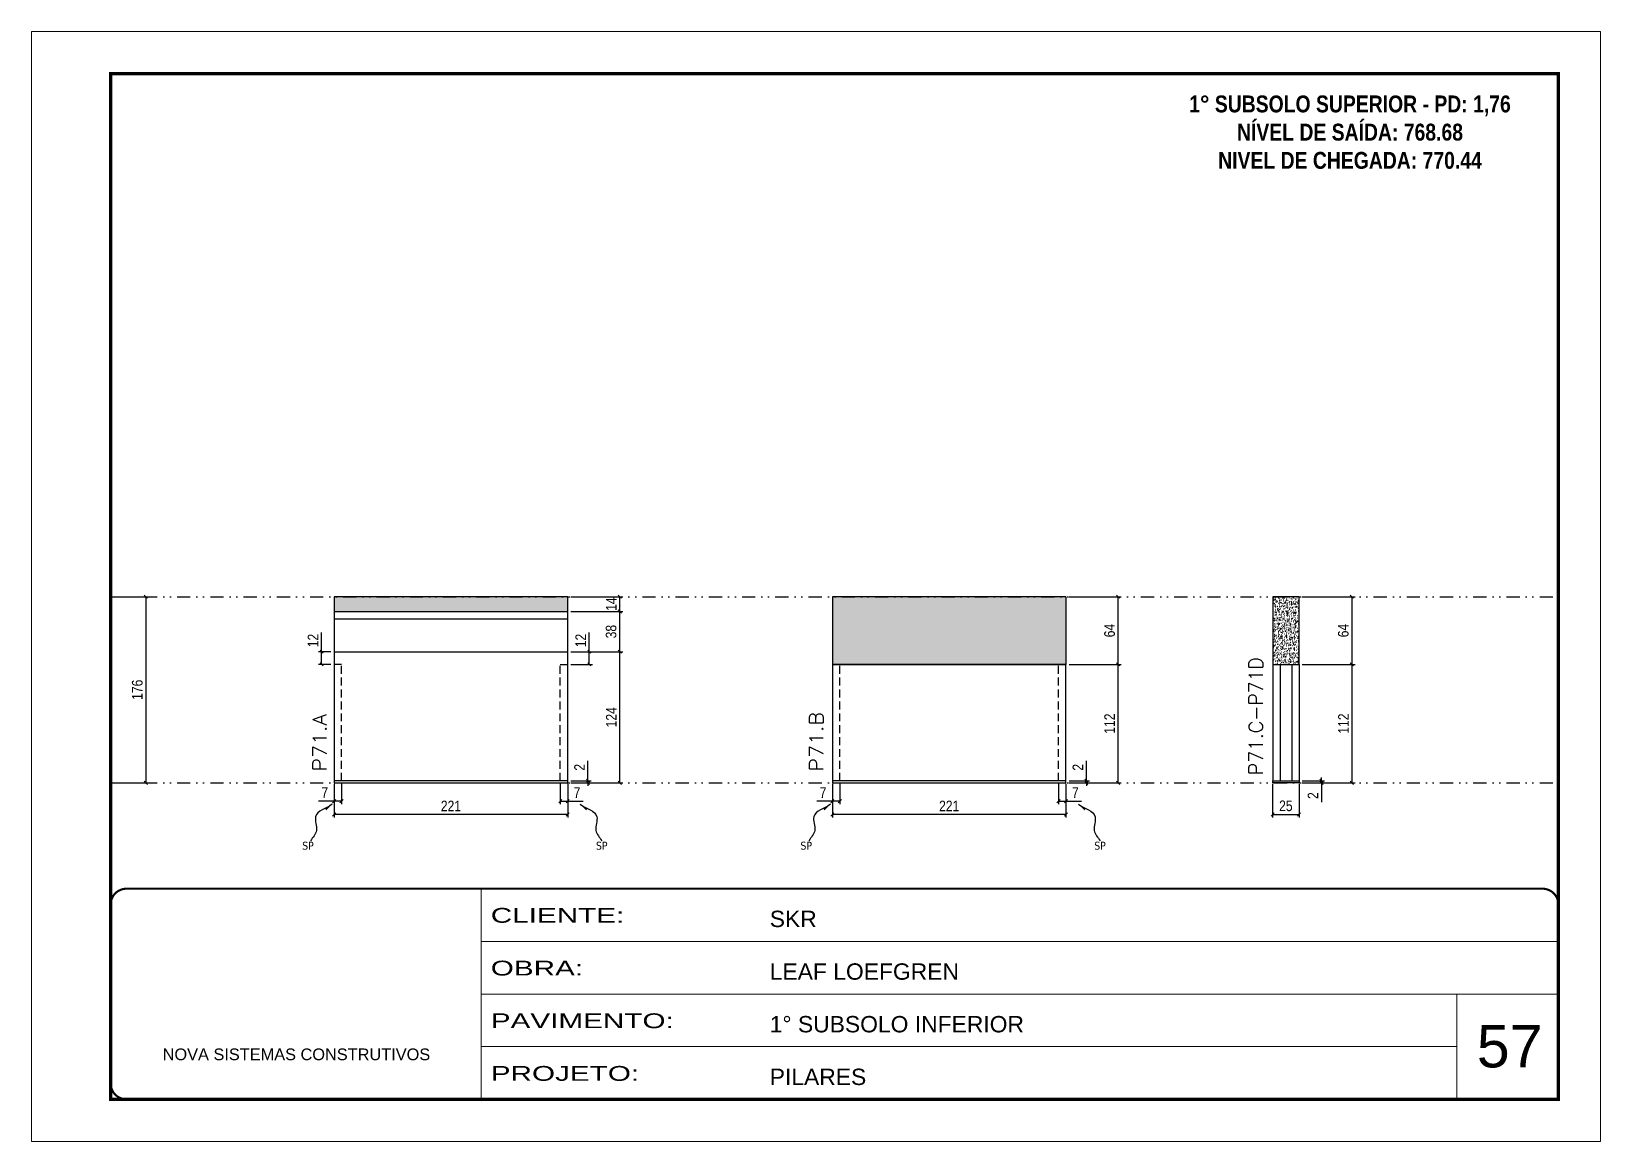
# Model space of a CAD drawing. Extents: x 14400 to 27878, y -21631 to 6985.
# Drawn here: x 14400 to 15885, y -10145 to -9095 of the extents above; entities that cross this region are included whole.
import ezdxf

# ---------------------------------------------------------------- set-up
doc = ezdxf.new("R2010")
doc.units = 0
for name, pattern in [('CONTINUO', [0]), ('DASHED', [0.75, 0.5, -0.25]), ('DIVIDE2', [0.625, 0.25, -0.125, 0, -0.125, 0, -0.125]), ('HIDDEN', [0.375, 0.25, -0.125])]:
    doc.linetypes.add(name, pattern=pattern)
for name, color, linetype, lineweight in [('CARIMBO', 255, 'Continuous', 9), ('Folhas', 255, 'Continuous', 9), ('SARRAFO DE PRESSAO', 251, 'DASHED', 9), ('Texto Seção', 7, 'Continuous', 15)]:
    doc.layers.add(name, color=color, linetype=linetype, lineweight=lineweight)
for name, color, linetype in [('COTA', 241, 'Continuous'), ('NOMENCLATURA', 7, 'Continuous'), ('Nível', 160, 'Continuous'), ('Painéis', 200, 'Continuous'), ('SARR_2.2x7', 40, 'Continuous'), ('Sarrafo de Pressão', 42, 'HIDDEN'), ('texto', 7, 'Continuous')]:
    doc.layers.add(name, color=color, linetype=linetype)
doc.styles.add('ARIAL', font='arial.ttf')
doc.styles.add('COTA TECNICA', font='techl___.ttf', dxfattribs={"height": 10})
doc.styles.add('COTA TECNICA-50', font='techl___.ttf', dxfattribs={"height": 10})
doc.styles.add('REGUA-120', font='ROMANS.shx', dxfattribs={"height": 15})
doc.styles.add('ROMANC', font='techb___.ttf', dxfattribs={"height": 2.5})
doc.styles.get("Standard").update_dxf_attribs({"font": 'arial.ttf'})
doc.styles.add('Tecnologia', font='')
doc.styles.get('Tecnologia').set_extended_font_data('Forgotten Futurist')
doc.dimstyles.new('COTA PAINEL-50', dxfattribs={"dimtxt": 10, "dimasz": 3, "dimexe": 3, "dimexo": 3, "dimgap": 3, "dimtad": 1, "dimdec": 1, "dimzin": 12, "dimdsep": 46, "dimtxsty": 'COTA TECNICA-50', "dimblk1": 'OBLIQUE', "dimblk2": 'OBLIQUE', "dimsah": 1, "dimcen": 0.9, "dimclrd": 4, "dimclre": 4, "dimclrt": 240, "dimadec": 1, "dimazin": 3, "dimtfac": 1, "dimtdec": 1, "dimtmove": 0, "dimatfit": 3, "dimfxl": 1, "dimtolj": 1, "dimtzin": 12, "dimarcsym": 0})
doc.dimstyles.new('PAINEL', dxfattribs={"dimtxt": 10, "dimasz": 3, "dimexe": 3, "dimexo": 3, "dimgap": 3, "dimtad": 1, "dimdec": 1, "dimzin": 12, "dimdsep": 46, "dimtxsty": 'COTA TECNICA', "dimblk1": 'OBLIQUE', "dimblk2": 'OBLIQUE', "dimsah": 1, "dimcen": 0.9, "dimclrd": 4, "dimclre": 4, "dimclrt": 240, "dimadec": 1, "dimazin": 3, "dimtfac": 1, "dimtdec": 1, "dimtmove": 0, "dimatfit": 3, "dimfxl": 1, "dimtolj": 1, "dimtzin": 12, "dimarcsym": 0})
doc.dimstyles.get("Standard").update_dxf_attribs({"dimtxt": 0.18, "dimasz": 0.18, "dimexe": 0.18, "dimexo": 0.0625, "dimgap": 0.09, "dimtad": 0, "dimtih": 1, "dimtoh": 1, "dimdec": 4, "dimzin": 0, "dimdsep": 46, "dimtxsty": 'Standard', "dimcen": 0.09, "dimadec": 0, "dimazin": 0, "dimtfac": 1, "dimtdec": 4, "dimtofl": 0, "dimtmove": 0, "dimatfit": 3, "dimfxl": 1, "dimtolj": 1, "dimtzin": 0, "dimarcsym": 0})

msp = doc.modelspace()

# ---------------------------------------------------------------- texts
at = {"layer": 'CARIMBO', "style": 'ARIAL'}
msp.add_text('57', height=40, dxfattribs=at).set_placement((15767.83, -10075.18))
at = {"layer": 'NOMENCLATURA', "color": 2, "insert": (15647.81, -9129.26), "char_height": 16, "attachment_point": 2, "style": 'ROMANC'}
msp.add_mtext_dynamic_manual_height_columns('\\P1° SUBSOLO SUPERIOR - PD: 1,76\\PNÍVEL DE SAÍDA: 768.68\\PNIVEL DE CHEGADA: 770.44', width=432.3511, gutter_width=1, heights=[0], dxfattribs=at)
at = {"layer": 'texto', "color": 0, "char_height": 7.5, "attachment_point": 5}
for insert in [(14661.7, -9865.53), (14939.72, -9865.53), (15133.22, -9865.53), (15411.24, -9865.53)]:
    msp.add_mtext('{\\fTahoma|b0|i0|c0|p34;\\C4;SP}', dxfattribs=dict(at, insert=insert))
at = {"layer": 'Texto Seção', "style": 'REGUA-120', "width": 1.1}
for s, p in [('P71.A', (14679.23, -9795.28)), ('P71.B', (15149.25, -9795.28))]:
    msp.add_text(s, height=13, rotation=90, dxfattribs=at).set_placement(p)
at = {"layer": 'Texto Seção', "insert": (15565.2, -9798.63), "char_height": 13, "width": 370.6998, "attachment_point": 7, "rotation": 90, "style": 'REGUA-120'}
msp.add_mtext('P71.C-P71D', dxfattribs=at)

# ---------------------------------------------------------------- blocks, each defined once
blk = doc.blocks.new('9999999999')
at = {"color": 30, "linetype": 'CONTINUO'}
for p, q in [((98564.6, 34230.2), (98564.6, 34429.4)), ((98564.6, 34379.6), (99584, 34379.6)), ((98564.6, 34329.8), (99488, 34329.8)), ((99584, 34329.8), (99488, 34329.8)), ((99488, 34329.8), (99488, 34230.2)), ((98564.6, 34280), (99488, 34280))]:
    blk.add_line(p, q, dxfattribs=at)
at = {"color": 30, "linetype": 'CONTINUO', "const_width": 2}
blk.add_lwpolyline([(99584, 34230.2), (99584, 34414.4, 0.414214), (99569, 34429.4), (98229, 34429.4, 0.414214), (98214, 34414.4), (98214, 34245.2, 0.414214), (98229, 34230.2), (99584, 34230.2)], format="xyb", dxfattribs=at)
at = {"layer": 'Folhas'}
blk.add_lwpolyline([(98139, 34190.2), (99624, 34190.2), (99624, 35240.2), (98139, 35240.2)], close=True, dxfattribs=at)
at = {"layer": 'Folhas', "color": 30, "const_width": 3}
blk.add_lwpolyline([(98214, 34230.2), (99584, 34230.2), (99584, 35200.2), (98214, 35200.2)], close=True, dxfattribs=at)
at = {"color": 7, "linetype": 'Continuous', "ltscale": 5, "style": 'ARIAL'}
for s, height, p in [('SKR', 15.48, (98837.7, 34393.1)), ('LEAF LOEFGREN', 15.483, (98837.7, 34343.3)), ('1° SUBSOLO INFERIOR', 15.483, (98837.7, 34293.5)), ('NOVA SISTEMAS CONSTRUTIVOS', 11.059, (98263.2, 34267.2)), ('PILARES', 15.48, (98837.7, 34243.7))]:
    blk.add_text(s, height=height, dxfattribs=at).set_placement(p)
at = {"layer": 'Folhas', "color": 7, "style": 'Tecnologia', "width": 1.5}
for s, p in [('CLIENTE:', (98573.7, 34397.2)), ('OBRA:', (98573.7, 34347.3)), ('PAVIMENTO:', (98573.7, 34297.5)), ('PROJETO:', (98573.7, 34247.7))]:
    blk.add_text(s, height=14, dxfattribs=at).set_placement(p)
blk = doc.blocks.new('_Oblique')
at = {"color": 0, "linetype": 'ByBlock', "lineweight": -2}
blk.add_line((-0.5, -0.5), (0.5, 0.5), dxfattribs=at)
blk = doc.blocks.new('*D1770')
at = {"layer": 'COTA', "color": 4, "lineweight": -2, "transparency": 16777216}
for p, q in [((14478, -9630), (14511.3, -9630)), ((14508.3, -9630), (14508.3, -9806)), ((14478, -9806), (14511.3, -9806))]:
    blk.add_line(p, q, dxfattribs=at)
at = {"layer": 'Defpoints', "color": 0, "transparency": 16777216}
for p in [(14475, -9630), (14475, -9806), (14508.3, -9806)]:
    blk.add_point(p, dxfattribs=at)
at = {"layer": 'COTA', "color": 4, "lineweight": -2, "transparency": 16777216, "xscale": 3, "yscale": 3, "zscale": 3}
for p, rotation in [((14508.3, -9630), 90), ((14508.3, -9806), 270)]:
    blk.add_blockref('_Oblique', p, dxfattribs=dict(at, rotation=rotation))
at = {"layer": 'COTA', "color": 240, "transparency": 16777216, "insert": (14500.2, -9718), "char_height": 10, "attachment_point": 5, "rotation": 90, "style": 'COTA TECNICA'}
blk.add_mtext('\\A1;176', dxfattribs=at)
blk = doc.blocks.new('*D1761')
at = {"layer": 'COTA', "color": 4, "lineweight": -2, "transparency": 16777216}
for p, q in [((14686.5, -9807), (14686.5, -9838.9)), ((14907.5, -9807), (14907.5, -9838.9)), ((14907.5, -9835.9), (14686.5, -9835.9))]:
    blk.add_line(p, q, dxfattribs=at)
at = {"layer": 'Defpoints', "color": 0, "transparency": 16777216}
for p in [(14686.5, -9804), (14907.5, -9804), (14686.5, -9835.9)]:
    blk.add_point(p, dxfattribs=at)
at = {"layer": 'COTA', "color": 4, "lineweight": -2, "transparency": 16777216, "xscale": 3, "yscale": 3, "zscale": 3, "rotation": 180}
blk.add_blockref('_Oblique', (14686.5, -9835.9), dxfattribs=at)
at = {"layer": 'COTA', "color": 4, "lineweight": -2, "transparency": 16777216, "xscale": 3, "yscale": 3, "zscale": 3}
blk.add_blockref('_Oblique', (14907.5, -9835.9), dxfattribs=at)
at = {"layer": 'COTA', "color": 240, "transparency": 16777216, "insert": (14797, -9827.9), "char_height": 10, "attachment_point": 5, "style": 'COTA TECNICA'}
blk.add_mtext('\\A1;221', dxfattribs=at)
blk = doc.blocks.new('*D1762')
at = {"layer": 'COTA', "color": 4, "lineweight": -2, "transparency": 16777216}
for p, q in [((14900.5, -9807), (14900.5, -9826.3)), ((14907.5, -9809), (14907.5, -9826.3)), ((14900.5, -9823.3), (14907.5, -9823.3)), ((14907.5, -9823.3), (14922.2, -9823.3))]:
    blk.add_line(p, q, dxfattribs=at)
at = {"layer": 'Defpoints', "color": 0, "transparency": 16777216}
for p in [(14900.5, -9804), (14907.5, -9806), (14907.5, -9823.3)]:
    blk.add_point(p, dxfattribs=at)
at = {"layer": 'COTA', "color": 4, "lineweight": -2, "transparency": 16777216, "xscale": 3, "yscale": 3, "zscale": 3, "rotation": 180}
blk.add_blockref('_Oblique', (14900.5, -9823.3), dxfattribs=at)
at = {"layer": 'COTA', "color": 4, "lineweight": -2, "transparency": 16777216, "xscale": 3, "yscale": 3, "zscale": 3}
blk.add_blockref('_Oblique', (14907.5, -9823.3), dxfattribs=at)
at = {"layer": 'COTA', "color": 240, "transparency": 16777216, "insert": (14916.3, -9815.2), "char_height": 10, "attachment_point": 5, "style": 'COTA TECNICA-50'}
blk.add_mtext('\\A1;7', dxfattribs=at)
blk = doc.blocks.new('*D1763')
at = {"layer": 'COTA', "color": 4, "lineweight": -2, "transparency": 16777216}
for p, q in [((14686.5, -9809), (14686.5, -9826.3)), ((14693.5, -9807), (14693.5, -9826.3)), ((14686.5, -9823.3), (14671.7, -9823.3)), ((14693.5, -9823.3), (14686.5, -9823.3))]:
    blk.add_line(p, q, dxfattribs=at)
at = {"layer": 'Defpoints', "color": 0, "transparency": 16777216}
for p in [(14686.5, -9806), (14693.5, -9804), (14686.5, -9823.3)]:
    blk.add_point(p, dxfattribs=at)
at = {"layer": 'COTA', "color": 4, "lineweight": -2, "transparency": 16777216, "xscale": 3, "yscale": 3, "zscale": 3, "rotation": 180}
blk.add_blockref('_Oblique', (14686.5, -9823.3), dxfattribs=at)
at = {"layer": 'COTA', "color": 4, "lineweight": -2, "transparency": 16777216, "xscale": 3, "yscale": 3, "zscale": 3}
blk.add_blockref('_Oblique', (14693.5, -9823.3), dxfattribs=at)
at = {"layer": 'COTA', "color": 240, "transparency": 16777216, "insert": (14677.6, -9815.2), "char_height": 10, "attachment_point": 5, "style": 'COTA TECNICA-50'}
blk.add_mtext('\\A1;7', dxfattribs=at)
blk = doc.blocks.new('*D1764')
at = {"layer": 'COTA', "color": 4, "lineweight": -2, "transparency": 16777216}
for p, q in [((14926.7, -9804), (14926.7, -9785.2)), ((14910.5, -9804), (14929.7, -9804)), ((14910.5, -9806), (14929.7, -9806)), ((14926.7, -9806), (14926.7, -9804)), ((14926.7, -9806), (14926.7, -9809))]:
    blk.add_line(p, q, dxfattribs=at)
at = {"layer": 'Defpoints', "color": 0, "transparency": 16777216}
for p in [(14907.5, -9804), (14907.5, -9806), (14926.7, -9806)]:
    blk.add_point(p, dxfattribs=at)
at = {"layer": 'COTA', "color": 4, "lineweight": -2, "transparency": 16777216, "xscale": 3, "yscale": 3, "zscale": 3}
for p, rotation in [((14926.7, -9804), 270), ((14926.7, -9806), 90)]:
    blk.add_blockref('_Oblique', p, dxfattribs=dict(at, rotation=rotation))
at = {"layer": 'COTA', "color": 240, "transparency": 16777216, "insert": (14918.7, -9791.3), "char_height": 10, "attachment_point": 5, "rotation": 90, "style": 'COTA TECNICA-50'}
blk.add_mtext('\\A1;2', dxfattribs=at)
blk = doc.blocks.new('*D1765')
at = {"layer": 'COTA', "color": 4, "linetype": 'ByBlock', "lineweight": -2, "transparency": 16777216}
for p, q in [((14910.5, -9682), (14959.8, -9682)), ((14956.8, -9806), (14956.8, -9682)), ((14910.5, -9806), (14959.8, -9806))]:
    blk.add_line(p, q, dxfattribs=at)
at = {"layer": 'Defpoints', "color": 0, "linetype": 'ByBlock', "transparency": 16777216}
for p in [(14907.5, -9682), (14956.8, -9682), (14907.5, -9806)]:
    blk.add_point(p, dxfattribs=at)
at = {"layer": 'COTA', "color": 4, "linetype": 'ByBlock', "lineweight": -2, "transparency": 16777216, "xscale": 3, "yscale": 3, "zscale": 3}
for p, rotation in [((14956.8, -9682), 90), ((14956.8, -9806), 270)]:
    blk.add_blockref('_Oblique', p, dxfattribs=dict(at, rotation=rotation))
at = {"layer": 'COTA', "color": 240, "linetype": 'ByBlock', "transparency": 16777216, "insert": (14948.8, -9744), "char_height": 10, "attachment_point": 5, "rotation": 90, "style": 'COTA TECNICA'}
blk.add_mtext('\\A1;124', dxfattribs=at)
blk = doc.blocks.new('*D1766')
at = {"layer": 'COTA', "color": 4, "linetype": 'ByBlock', "lineweight": -2, "transparency": 16777216}
for p, q in [((14910.5, -9682), (14959.8, -9682)), ((14956.8, -9806), (14956.8, -9682)), ((14910.5, -9806), (14959.8, -9806))]:
    blk.add_line(p, q, dxfattribs=at)
at = {"layer": 'Defpoints', "color": 0, "linetype": 'ByBlock', "transparency": 16777216}
for p in [(14907.5, -9682), (14956.8, -9682), (14907.5, -9806)]:
    blk.add_point(p, dxfattribs=at)
at = {"layer": 'COTA', "color": 4, "linetype": 'ByBlock', "lineweight": -2, "transparency": 16777216, "xscale": 3, "yscale": 3, "zscale": 3}
for p, rotation in [((14956.8, -9682), 90), ((14956.8, -9806), 270)]:
    blk.add_blockref('_Oblique', p, dxfattribs=dict(at, rotation=rotation))
at = {"layer": 'COTA', "color": 240, "linetype": 'ByBlock', "transparency": 16777216, "insert": (14948.8, -9744), "char_height": 10, "attachment_point": 5, "rotation": 90, "style": 'COTA TECNICA'}
blk.add_mtext('\\A1;124', dxfattribs=at)
blk = doc.blocks.new('*D1767')
at = {"layer": 'COTA', "color": 4, "lineweight": -2, "transparency": 16777216}
for p, q in [((15574.6, -9807), (15574.6, -9838.9)), ((15599.6, -9807), (15599.6, -9838.9)), ((15574.6, -9835.9), (15599.6, -9835.9))]:
    blk.add_line(p, q, dxfattribs=at)
at = {"layer": 'Defpoints', "color": 0, "transparency": 16777216}
for p in [(15574.6, -9804), (15599.6, -9804), (15599.6, -9835.9)]:
    blk.add_point(p, dxfattribs=at)
at = {"layer": 'COTA', "color": 4, "lineweight": -2, "transparency": 16777216, "xscale": 3, "yscale": 3, "zscale": 3, "rotation": 180}
blk.add_blockref('_Oblique', (15574.6, -9835.9), dxfattribs=at)
at = {"layer": 'COTA', "color": 4, "lineweight": -2, "transparency": 16777216, "xscale": 3, "yscale": 3, "zscale": 3}
blk.add_blockref('_Oblique', (15599.6, -9835.9), dxfattribs=at)
at = {"layer": 'COTA', "color": 240, "transparency": 16777216, "insert": (15587.1, -9827.8), "char_height": 10, "attachment_point": 5, "style": 'COTA TECNICA'}
blk.add_mtext('\\A1;25', dxfattribs=at)
blk = doc.blocks.new('*D1768')
at = {"layer": 'COTA', "color": 4, "lineweight": -2, "transparency": 16777216}
for p, q in [((15602.6, -9804), (15623.8, -9804)), ((15602.6, -9806), (15623.8, -9806)), ((15620.8, -9804), (15620.8, -9801)), ((15620.8, -9804), (15620.8, -9806)), ((15620.8, -9806), (15620.8, -9824.2))]:
    blk.add_line(p, q, dxfattribs=at)
at = {"layer": 'Defpoints', "color": 0, "transparency": 16777216}
for p in [(15599.6, -9804), (15599.6, -9806), (15620.8, -9804)]:
    blk.add_point(p, dxfattribs=at)
at = {"layer": 'COTA', "color": 4, "lineweight": -2, "transparency": 16777216, "xscale": 3, "yscale": 3, "zscale": 3}
for p, rotation in [((15620.8, -9804), 270), ((15620.8, -9806), 90)]:
    blk.add_blockref('_Oblique', p, dxfattribs=dict(at, rotation=rotation))
at = {"layer": 'COTA', "color": 240, "transparency": 16777216, "insert": (15612.8, -9818.1), "char_height": 10, "attachment_point": 5, "rotation": 90, "style": 'COTA TECNICA-50'}
blk.add_mtext('\\A1;2', dxfattribs=at)
blk = doc.blocks.new('*D1771')
at = {"layer": 'COTA', "color": 4, "linetype": 'ByBlock', "lineweight": -2, "transparency": 16777216}
for p, q in [((15602.6, -9630), (15652.6, -9630)), ((15649.6, -9630), (15649.6, -9694)), ((15602.6, -9694), (15652.6, -9694))]:
    blk.add_line(p, q, dxfattribs=at)
at = {"layer": 'Defpoints', "color": 0, "linetype": 'ByBlock', "transparency": 16777216}
for p in [(15599.6, -9630), (15599.6, -9694), (15649.6, -9694)]:
    blk.add_point(p, dxfattribs=at)
at = {"layer": 'COTA', "color": 4, "linetype": 'ByBlock', "lineweight": -2, "transparency": 16777216, "xscale": 3, "yscale": 3, "zscale": 3}
for p, rotation in [((15649.6, -9630), 90), ((15649.6, -9694), 270)]:
    blk.add_blockref('_Oblique', p, dxfattribs=dict(at, rotation=rotation))
at = {"layer": 'COTA', "color": 240, "linetype": 'ByBlock', "transparency": 16777216, "insert": (15641.5, -9662), "char_height": 10, "attachment_point": 5, "rotation": 90, "style": 'COTA TECNICA'}
blk.add_mtext('\\A1;64', dxfattribs=at)
blk = doc.blocks.new('*D1769')
at = {"layer": 'COTA', "color": 4, "lineweight": -2, "transparency": 16777216}
for p, q in [((14910.5, -9630), (14959.8, -9630)), ((14956.8, -9644), (14956.8, -9630)), ((14910.5, -9644), (14959.8, -9644))]:
    blk.add_line(p, q, dxfattribs=at)
at = {"layer": 'Defpoints', "color": 0, "transparency": 16777216}
for p in [(14907.5, -9630), (14956.8, -9630), (14907.5, -9644)]:
    blk.add_point(p, dxfattribs=at)
at = {"layer": 'COTA', "color": 4, "lineweight": -2, "transparency": 16777216, "xscale": 3, "yscale": 3, "zscale": 3}
for p, rotation in [((14956.8, -9630), 90), ((14956.8, -9644), 270)]:
    blk.add_blockref('_Oblique', p, dxfattribs=dict(at, rotation=rotation))
at = {"layer": 'COTA', "color": 240, "transparency": 16777216, "insert": (14948.8, -9637), "char_height": 10, "attachment_point": 5, "rotation": 90, "style": 'COTA TECNICA'}
blk.add_mtext('\\A1;14', dxfattribs=at)
blk = doc.blocks.new('*D1754')
at = {"layer": 'COTA', "color": 4, "lineweight": -2, "transparency": 16777216}
for p, q in [((15158, -9807), (15158, -9838.9)), ((15379, -9807), (15379, -9838.9)), ((15379, -9835.9), (15158, -9835.9))]:
    blk.add_line(p, q, dxfattribs=at)
at = {"layer": 'Defpoints', "color": 0, "transparency": 16777216}
for p in [(15158, -9804), (15379, -9804), (15158, -9835.9)]:
    blk.add_point(p, dxfattribs=at)
at = {"layer": 'COTA', "color": 4, "lineweight": -2, "transparency": 16777216, "xscale": 3, "yscale": 3, "zscale": 3, "rotation": 180}
blk.add_blockref('_Oblique', (15158, -9835.9), dxfattribs=at)
at = {"layer": 'COTA', "color": 4, "lineweight": -2, "transparency": 16777216, "xscale": 3, "yscale": 3, "zscale": 3}
blk.add_blockref('_Oblique', (15379, -9835.9), dxfattribs=at)
at = {"layer": 'COTA', "color": 240, "transparency": 16777216, "insert": (15268.5, -9827.9), "char_height": 10, "attachment_point": 5, "style": 'COTA TECNICA'}
blk.add_mtext('\\A1;221', dxfattribs=at)
blk = doc.blocks.new('*D1755')
at = {"layer": 'COTA', "color": 4, "lineweight": -2, "transparency": 16777216}
for p, q in [((15372, -9807), (15372, -9826.3)), ((15379, -9809), (15379, -9826.3)), ((15372, -9823.3), (15379, -9823.3)), ((15379, -9823.3), (15393.7, -9823.3))]:
    blk.add_line(p, q, dxfattribs=at)
at = {"layer": 'Defpoints', "color": 0, "transparency": 16777216}
for p in [(15372, -9804), (15379, -9806), (15379, -9823.3)]:
    blk.add_point(p, dxfattribs=at)
at = {"layer": 'COTA', "color": 4, "lineweight": -2, "transparency": 16777216, "xscale": 3, "yscale": 3, "zscale": 3, "rotation": 180}
blk.add_blockref('_Oblique', (15372, -9823.3), dxfattribs=at)
at = {"layer": 'COTA', "color": 4, "lineweight": -2, "transparency": 16777216, "xscale": 3, "yscale": 3, "zscale": 3}
blk.add_blockref('_Oblique', (15379, -9823.3), dxfattribs=at)
at = {"layer": 'COTA', "color": 240, "transparency": 16777216, "insert": (15387.9, -9815.2), "char_height": 10, "attachment_point": 5, "style": 'COTA TECNICA-50'}
blk.add_mtext('\\A1;7', dxfattribs=at)
blk = doc.blocks.new('*D1756')
at = {"layer": 'COTA', "color": 4, "lineweight": -2, "transparency": 16777216}
for p, q in [((15158, -9809), (15158, -9826.3)), ((15165, -9807), (15165, -9826.3)), ((15158, -9823.3), (15143.3, -9823.3)), ((15165, -9823.3), (15158, -9823.3))]:
    blk.add_line(p, q, dxfattribs=at)
at = {"layer": 'Defpoints', "color": 0, "transparency": 16777216}
for p in [(15158, -9806), (15165, -9804), (15158, -9823.3)]:
    blk.add_point(p, dxfattribs=at)
at = {"layer": 'COTA', "color": 4, "lineweight": -2, "transparency": 16777216, "xscale": 3, "yscale": 3, "zscale": 3, "rotation": 180}
blk.add_blockref('_Oblique', (15158, -9823.3), dxfattribs=at)
at = {"layer": 'COTA', "color": 4, "lineweight": -2, "transparency": 16777216, "xscale": 3, "yscale": 3, "zscale": 3}
blk.add_blockref('_Oblique', (15165, -9823.3), dxfattribs=at)
at = {"layer": 'COTA', "color": 240, "transparency": 16777216, "insert": (15149.1, -9815.2), "char_height": 10, "attachment_point": 5, "style": 'COTA TECNICA-50'}
blk.add_mtext('\\A1;7', dxfattribs=at)
blk = doc.blocks.new('*D1757')
at = {"layer": 'COTA', "color": 4, "lineweight": -2, "transparency": 16777216}
for p, q in [((15398.3, -9804), (15398.3, -9785.2)), ((15382, -9804), (15401.3, -9804)), ((15382, -9806), (15401.3, -9806)), ((15398.3, -9806), (15398.3, -9804)), ((15398.3, -9806), (15398.3, -9809))]:
    blk.add_line(p, q, dxfattribs=at)
at = {"layer": 'Defpoints', "color": 0, "transparency": 16777216}
for p in [(15379, -9804), (15379, -9806), (15398.3, -9806)]:
    blk.add_point(p, dxfattribs=at)
at = {"layer": 'COTA', "color": 4, "lineweight": -2, "transparency": 16777216, "xscale": 3, "yscale": 3, "zscale": 3}
for p, rotation in [((15398.3, -9804), 270), ((15398.3, -9806), 90)]:
    blk.add_blockref('_Oblique', p, dxfattribs=dict(at, rotation=rotation))
at = {"layer": 'COTA', "color": 240, "transparency": 16777216, "insert": (15390.3, -9791.3), "char_height": 10, "attachment_point": 5, "rotation": 90, "style": 'COTA TECNICA-50'}
blk.add_mtext('\\A1;2', dxfattribs=at)
blk = doc.blocks.new('*D1758')
at = {"layer": 'COTA', "color": 4, "linetype": 'ByBlock', "lineweight": -2, "transparency": 16777216}
for p, q in [((15382, -9694), (15431.4, -9694)), ((15428.4, -9806), (15428.4, -9694)), ((15382, -9806), (15431.4, -9806))]:
    blk.add_line(p, q, dxfattribs=at)
at = {"layer": 'Defpoints', "color": 0, "linetype": 'ByBlock', "transparency": 16777216}
for p in [(15379, -9694), (15428.4, -9694), (15379, -9806)]:
    blk.add_point(p, dxfattribs=at)
at = {"layer": 'COTA', "color": 4, "linetype": 'ByBlock', "lineweight": -2, "transparency": 16777216, "xscale": 3, "yscale": 3, "zscale": 3}
for p, rotation in [((15428.4, -9694), 90), ((15428.4, -9806), 270)]:
    blk.add_blockref('_Oblique', p, dxfattribs=dict(at, rotation=rotation))
at = {"layer": 'COTA', "color": 240, "linetype": 'ByBlock', "transparency": 16777216, "insert": (15420.3, -9750), "char_height": 10, "attachment_point": 5, "rotation": 90, "style": 'COTA TECNICA'}
blk.add_mtext('\\A1;112', dxfattribs=at)
blk = doc.blocks.new('*D1759')
at = {"layer": 'COTA', "color": 4, "linetype": 'ByBlock', "lineweight": -2, "transparency": 16777216}
for p, q in [((15382, -9694), (15431.4, -9694)), ((15428.4, -9806), (15428.4, -9694)), ((15382, -9806), (15431.4, -9806))]:
    blk.add_line(p, q, dxfattribs=at)
at = {"layer": 'Defpoints', "color": 0, "linetype": 'ByBlock', "transparency": 16777216}
for p in [(15379, -9694), (15428.4, -9694), (15379, -9806)]:
    blk.add_point(p, dxfattribs=at)
at = {"layer": 'COTA', "color": 4, "linetype": 'ByBlock', "lineweight": -2, "transparency": 16777216, "xscale": 3, "yscale": 3, "zscale": 3}
for p, rotation in [((15428.4, -9694), 90), ((15428.4, -9806), 270)]:
    blk.add_blockref('_Oblique', p, dxfattribs=dict(at, rotation=rotation))
at = {"layer": 'COTA', "color": 240, "linetype": 'ByBlock', "transparency": 16777216, "insert": (15420.3, -9750), "char_height": 10, "attachment_point": 5, "rotation": 90, "style": 'COTA TECNICA'}
blk.add_mtext('\\A1;112', dxfattribs=at)
blk = doc.blocks.new('*D1760')
at = {"layer": 'COTA', "color": 4, "lineweight": -2, "transparency": 16777216}
for p, q in [((15382, -9630), (15431.4, -9630)), ((15428.4, -9694), (15428.4, -9630)), ((15382, -9694), (15431.4, -9694))]:
    blk.add_line(p, q, dxfattribs=at)
at = {"layer": 'Defpoints', "color": 0, "transparency": 16777216}
for p in [(15379, -9630), (15428.4, -9630), (15379, -9694)]:
    blk.add_point(p, dxfattribs=at)
at = {"layer": 'COTA', "color": 4, "lineweight": -2, "transparency": 16777216, "xscale": 3, "yscale": 3, "zscale": 3}
for p, rotation in [((15428.4, -9630), 90), ((15428.4, -9694), 270)]:
    blk.add_blockref('_Oblique', p, dxfattribs=dict(at, rotation=rotation))
at = {"layer": 'COTA', "color": 240, "transparency": 16777216, "insert": (15420.3, -9662), "char_height": 10, "attachment_point": 5, "rotation": 90, "style": 'COTA TECNICA'}
blk.add_mtext('\\A1;64', dxfattribs=at)
blk = doc.blocks.new('*D1772')
at = {"layer": 'COTA', "color": 4, "lineweight": -2, "transparency": 16777216}
for p, q in [((15602.6, -9694), (15652.6, -9694)), ((15649.6, -9694), (15649.6, -9806)), ((15602.6, -9806), (15652.6, -9806))]:
    blk.add_line(p, q, dxfattribs=at)
at = {"layer": 'Defpoints', "color": 0, "transparency": 16777216}
for p in [(15599.6, -9694), (15599.6, -9806), (15649.6, -9806)]:
    blk.add_point(p, dxfattribs=at)
at = {"layer": 'COTA', "color": 4, "lineweight": -2, "transparency": 16777216, "xscale": 3, "yscale": 3, "zscale": 3}
for p, rotation in [((15649.6, -9694), 90), ((15649.6, -9806), 270)]:
    blk.add_blockref('_Oblique', p, dxfattribs=dict(at, rotation=rotation))
at = {"layer": 'COTA', "color": 240, "transparency": 16777216, "insert": (15641.6, -9750), "char_height": 10, "attachment_point": 5, "rotation": 90, "style": 'COTA TECNICA'}
blk.add_mtext('\\A1;112', dxfattribs=at)
blk = doc.blocks.new('*D1773')
at = {"layer": 'COTA', "color": 4, "lineweight": -2, "transparency": 16777216}
for p, q in [((14910.5, -9644), (14959.8, -9644)), ((14956.8, -9682), (14956.8, -9644)), ((14910.5, -9682), (14959.8, -9682))]:
    blk.add_line(p, q, dxfattribs=at)
at = {"layer": 'Defpoints', "color": 0, "transparency": 16777216}
for p in [(14907.5, -9644), (14956.8, -9644), (14907.5, -9682)]:
    blk.add_point(p, dxfattribs=at)
at = {"layer": 'COTA', "color": 4, "lineweight": -2, "transparency": 16777216, "xscale": 3, "yscale": 3, "zscale": 3}
for p, rotation in [((14956.8, -9644), 90), ((14956.8, -9682), 270)]:
    blk.add_blockref('_Oblique', p, dxfattribs=dict(at, rotation=rotation))
at = {"layer": 'COTA', "color": 240, "transparency": 16777216, "insert": (14948.6, -9663), "char_height": 10, "attachment_point": 5, "rotation": 90, "style": 'COTA TECNICA'}
blk.add_mtext('\\A1;38', dxfattribs=at)
blk = doc.blocks.new('*D1774')
at = {"layer": 'COTA', "color": 4, "lineweight": -2, "transparency": 16777216}
for p, q in [((14927.9, -9682), (14927.9, -9663.7)), ((14910.5, -9682), (14930.9, -9682)), ((14927.9, -9694), (14927.9, -9682)), ((14910.5, -9694), (14930.9, -9694))]:
    blk.add_line(p, q, dxfattribs=at)
at = {"layer": 'Defpoints', "color": 0, "transparency": 16777216}
for p in [(14907.5, -9682), (14927.9, -9682), (14907.5, -9694)]:
    blk.add_point(p, dxfattribs=at)
at = {"layer": 'COTA', "color": 4, "lineweight": -2, "transparency": 16777216, "xscale": 3, "yscale": 3, "zscale": 3}
for p, rotation in [((14927.9, -9682), 90), ((14927.9, -9694), 270)]:
    blk.add_blockref('_Oblique', p, dxfattribs=dict(at, rotation=rotation))
at = {"layer": 'COTA', "color": 240, "transparency": 16777216, "insert": (14919.8, -9671.4), "char_height": 10, "attachment_point": 5, "rotation": 90, "style": 'COTA TECNICA'}
blk.add_mtext('\\A1;12', dxfattribs=at)
blk = doc.blocks.new('*D1775')
at = {"layer": 'COTA', "color": 4, "lineweight": -2, "transparency": 16777216}
for p, q in [((14674.6, -9682), (14674.6, -9663.7)), ((14683.5, -9682), (14671.6, -9682)), ((14674.6, -9694), (14674.6, -9682)), ((14683.5, -9694), (14671.6, -9694))]:
    blk.add_line(p, q, dxfattribs=at)
at = {"layer": 'Defpoints', "color": 0, "transparency": 16777216}
for p in [(14674.6, -9682), (14686.5, -9682), (14686.5, -9694)]:
    blk.add_point(p, dxfattribs=at)
at = {"layer": 'COTA', "color": 4, "lineweight": -2, "transparency": 16777216, "xscale": 3, "yscale": 3, "zscale": 3}
for p, rotation in [((14674.6, -9682), 90), ((14674.6, -9694), 270)]:
    blk.add_blockref('_Oblique', p, dxfattribs=dict(at, rotation=rotation))
at = {"layer": 'COTA', "color": 240, "transparency": 16777216, "insert": (14666.5, -9671.4), "char_height": 10, "attachment_point": 5, "rotation": 90, "style": 'COTA TECNICA'}
blk.add_mtext('\\A1;12', dxfattribs=at)

# ---------------------------------------------------------------- dimensions: what is measured, and where the dimension line sits
at = {"layer": 'COTA'}
for base, p1, p2, angle, dimstyle, picture, middle in [((14508.31, -9806.04), (14474.97, -9630.04), (14474.97, -9806.04), 90, 'PAINEL', '*D1770', (14500.21, -9718.04)), ((15428.36, -9630.04), (15378.99, -9694.04), (15378.99, -9630.04), 90, 'PAINEL', '*D1760', (15420.26, -9662.04)), ((14956.84, -9644.04), (14907.48, -9682.04), (14907.48, -9644.04), 90, 'PAINEL', '*D1773', (14948.6, -9663.04)), ((14674.58, -9682.04), (14686.48, -9694.04), (14686.48, -9682.04), 90, 'PAINEL', '*D1775', (14666.53, -9671.38)), ((14927.88, -9682.04), (14907.48, -9694.04), (14907.48, -9682.04), 90, 'PAINEL', '*D1774', (14919.82, -9671.38)), ((15649.64, -9806.04), (15599.65, -9694.04), (15599.65, -9806.04), 90, 'PAINEL', '*D1772', (15641.58, -9750.04)), ((14686.48, -9823.28), (14693.48, -9804.04), (14686.48, -9806.04), 180, 'COTA PAINEL-50', '*D1763', (14677.61, -9815.21)), ((15157.99, -9823.28), (15164.99, -9804.04), (15157.99, -9806.04), 180, 'COTA PAINEL-50', '*D1756', (15149.13, -9815.21))]:
    dim = msp.add_linear_dim(base=base, p1=p1, p2=p2, angle=angle, dimstyle=dimstyle, dxfattribs=at)
    dim.commit()
    dim.dimension.update_dxf_attribs({"geometry": picture, "text_midpoint": middle})
for base, p1, p2, dimstyle, picture, middle in [((14956.84, -9630.04), (14907.48, -9644.04), (14907.48, -9630.04), 'PAINEL', '*D1769', (14956.84, -9637.04)), ((14926.73, -9806.04), (14907.48, -9804.04), (14907.48, -9806.04), 'COTA PAINEL-50', '*D1764', (14926.73, -9791.29)), ((15398.25, -9806.04), (15378.99, -9804.04), (15378.99, -9806.04), 'COTA PAINEL-50', '*D1757', (15398.25, -9791.29)), ((15620.84, -9804.04), (15599.65, -9806.04), (15599.65, -9804.04), 'COTA PAINEL-50', '*D1768', (15620.84, -9818.1))]:
    dim = msp.add_linear_dim(base=base, p1=p1, p2=p2, angle=90, dimstyle=dimstyle, dxfattribs=at)
    dim.commit()
    dim.dimension.update_dxf_attribs({"geometry": picture, "text_midpoint": middle, "dimtype": 160})
at = {"layer": 'COTA', "linetype": 'ByBlock'}
dim = msp.add_linear_dim(base=(15649.64, -9694.04), p1=(15599.65, -9630.04), p2=(15599.65, -9694.04), angle=90, dimstyle='PAINEL', dxfattribs=at)
dim.commit()
dim.dimension.update_dxf_attribs({"geometry": '*D1771', "text_midpoint": (15641.54, -9662.04)})
for p1, p2, picture, middle in [((14907.48, -9806.04), (14907.48, -9682.04), '*D1765', (14948.77, -9744.04)), ((14907.48, -9806.04), (14907.48, -9682.04), '*D1766', (14948.77, -9744.04)), ((15378.99, -9806.04), (15378.99, -9694.04), '*D1758', (15420.3, -9750.04)), ((15378.99, -9806.04), (15378.99, -9694.04), '*D1759', (15420.3, -9750.04))]:
    dim = msp.add_aligned_dim(p1=p1, p2=p2, distance=-49.37, dimstyle='PAINEL', dxfattribs=at)
    dim.commit()
    dim.dimension.update_dxf_attribs({"geometry": picture, "text_midpoint": middle})
at = {"layer": 'COTA'}
for base, p1, p2, picture, middle in [((14686.48, -9835.94), (14907.48, -9804.04), (14686.48, -9804.04), '*D1761', (14796.98, -9827.88)), ((15157.99, -9835.94), (15378.99, -9804.04), (15157.99, -9804.04), '*D1754', (15268.49, -9827.88))]:
    dim = msp.add_linear_dim(base=base, p1=p1, p2=p2, angle=180, dimstyle='PAINEL', override={"dimarcsym": 2}, dxfattribs=at)
    dim.commit()
    dim.dimension.update_dxf_attribs({"geometry": picture, "text_midpoint": middle})
for base, p1, p2, picture, middle in [((14907.48, -9823.28), (14900.48, -9804.04), (14907.48, -9806.04), '*D1762', (14916.34, -9815.21)), ((15378.99, -9823.28), (15371.99, -9804.04), (15378.99, -9806.04), '*D1755', (15387.86, -9815.21))]:
    dim = msp.add_linear_dim(base=base, p1=p1, p2=p2, dimstyle='COTA PAINEL-50', dxfattribs=at)
    dim.commit()
    dim.dimension.update_dxf_attribs({"geometry": picture, "text_midpoint": middle})
dim = msp.add_linear_dim(base=(15599.65, -9835.94), p1=(15574.65, -9804.04), p2=(15599.65, -9804.04), dimstyle='PAINEL', override={"dimarcsym": 2}, dxfattribs=at)
dim.commit()
dim.dimension.update_dxf_attribs({"geometry": '*D1767', "text_midpoint": (15587.15, -9827.83)})

# ---------------------------------------------------------------- hatches: boundary and pattern name
at = {"layer": 'COTA'}
h = msp.add_hatch(dxfattribs=at)
h.set_pattern_fill('AR-CONC', color=256, scale=0.03)
h.set_pattern_definition([(50, (0, -148), (5.4655401, -0.4781726), [0.5715, -6.2865]), (355, (0, -148), (-1.0573026, 5.7317054), [0.4572, -5.0292175]), (100.451445, (0.4555, -148.04), (4.4082374, 5.2535326), [0.4857003, -5.3427073]), (46.1842, (0, -146.476), (8.1323712, -1.2612698), [0.85725, -9.42975]), (96.63556, (0.678, -146.581), (7.122124, 7.4227837), [0.7285507, -8.0140682]), (351.18415, (0, -146.476), (7.122124, 7.4227837), [0.685799, -7.543792]), (21, (0.762, -146.857), (4.5484317, -3.067956), [0.5715, -6.2865]), (326, (0.762, -146.857), (1.8540609, 5.525639), [0.4572, -5.0292]), (71.451445, (1.141, -147.1127), (6.4024926, 2.457683), [0.4857003, -5.3426981]), (37.5, (0, -148), (0.0926581, 2.53665117), [0, -4.96824, 0, -5.1054, 0, -5.04825]), (7.5, (0, -148), (2.00458988, 3.00541724), [0, -2.91084, 0, -4.85394, 0, -1.92405]), (327.5, (-1.6993, -148), (4.06771786, -0.17186232), [0, -1.905, 0, -5.9436, 0, -7.8867]), (317.5, (-2.4613, -148), (4.44387544, 0.7627947), [0, -2.4765, 0, -3.94716, 0, -5.6007])])
h.paths.add_polyline_path([(14907.48, -9644.04), (14907.48, -9630.04), (14686.48, -9630.04), (14686.48, -9644.04)])
h = msp.add_hatch(dxfattribs=at)
h.set_pattern_fill('AR-CONC', color=256, scale=0.03)
h.set_pattern_definition([(50, (-7e-12, -148), (5.4655401, -0.4781726), [0.5715, -6.2865]), (355, (-7e-12, -148), (-1.0573026, 5.7317054), [0.4572, -5.0292175]), (100.451445, (0.4555, -148.04), (4.4082374, 5.2535326), [0.4857003, -5.3427073]), (46.1842, (-7e-12, -146.476), (8.1323712, -1.2612698), [0.85725, -9.42975]), (96.63556, (0.678, -146.581), (7.122124, 7.4227837), [0.7285507, -8.0140682]), (351.18415, (-7e-12, -146.476), (7.122124, 7.4227837), [0.685799, -7.543792]), (21, (0.762, -146.857), (4.5484317, -3.067956), [0.5715, -6.2865]), (326, (0.762, -146.857), (1.8540609, 5.525639), [0.4572, -5.0292]), (71.451445, (1.141, -147.1127), (6.4024926, 2.457683), [0.4857003, -5.3426981]), (37.5, (-7e-12, -148), (0.0926581, 2.53665117), [0, -4.96824, 0, -5.1054, 0, -5.04825]), (7.5, (-7e-12, -148), (2.00458988, 3.00541724), [0, -2.91084, 0, -4.85394, 0, -1.92405]), (327.5, (-1.6993, -148), (4.06771786, -0.17186232), [0, -1.905, 0, -5.9436, 0, -7.8867]), (317.5, (-2.4613, -148), (4.44387544, 0.7627947), [0, -2.4765, 0, -3.94716, 0, -5.6007])])
h.paths.add_polyline_path([(15378.99, -9694.04), (15378.99, -9630.04), (15157.99, -9630.04), (15157.99, -9694.04)])
h = msp.add_hatch(dxfattribs=at)
h.set_pattern_fill('AR-CONC', color=256, scale=0.03)
h.set_pattern_definition([(50, (-3077.5977, -5847.1994), (5.4655401, -0.4781726), [0.5715, -6.2865]), (355, (-3077.598, -5847.1994), (-1.0573026, 5.7317054), [0.4572, -5.0292175]), (100.451445, (-3077.142, -5847.2393), (4.4082374, 5.2535326), [0.4857003, -5.3427073]), (46.1842, (-3077.598, -5845.6754), (8.1323712, -1.2612698), [0.85725, -9.42975]), (96.635558, (-3076.92, -5845.7805), (7.122124, 7.4227837), [0.7285507, -8.0140682]), (351.18415, (-3077.598, -5845.6754), (7.122124, 7.4227837), [0.685799, -7.543792]), (21, (-3076.8357, -5846.0564), (4.5484317, -3.0679559), [0.5715, -6.2865]), (326, (-3076.836, -5846.0564), (1.8540609, 5.525639), [0.4572, -5.0292]), (71.451445, (-3076.4567, -5846.312), (6.4024926, 2.457683), [0.4857003, -5.3426981]), (37.5, (-3077.5977, -5847.1994), (0.0926581, 2.53665117), [0, -4.96824, 0, -5.1054, 0, -5.04825]), (7.5, (-3077.5977, -5847.1994), (2.00458988, 3.00541724), [0, -2.91084, 0, -4.85394, 0, -1.92405]), (327.5, (-3079.297, -5847.1994), (4.06771786, -0.17186232), [0, -1.905, 0, -5.9436, 0, -7.8867]), (317.5, (-3080.059, -5847.1994), (4.44387544, 0.7627947), [0, -2.4765, 0, -3.94716, 0, -5.6007])])
h.paths.add_polyline_path([(15575.65, -9630.04), (15600.65, -9630.04)])
h.paths.add_polyline_path([(15599.65, -9694.04), (15599.65, -9630.04), (15575.65, -9630.04), (15575.65, -9694.04)])

# ---------------------------------------------------------------- linework, layer by layer
for p, q in [((14907.48, -9630.04), (14686.48, -9630.04)), ((14686.48, -9630.04), (14686.48, -9644.04)), ((14907.48, -9644.04), (14907.48, -9630.04)), ((15378.99, -9630.04), (15157.99, -9630.04)), ((15157.99, -9630.04), (15157.99, -9694.04)), ((15378.99, -9630.04), (15378.99, -9694.04))]:
    msp.add_line(p, q, dxfattribs=at)
at = {"layer": 'COTA', "linetype": 'ByBlock'}
msp.add_lwpolyline([(15574.65, -9694.04), (15599.65, -9694.04), (15599.65, -9630.04), (15574.65, -9630.04)], close=True, dxfattribs=at)
at = {"layer": 'Nível', "color": 4, "linetype": 'DIVIDE2', "ltscale": 50}
for p, q in [((14474.97, -9630.04), (15844.97, -9630.04)), ((14474.97, -9806.04), (15844.97, -9806.04))]:
    msp.add_line(p, q, dxfattribs=at)
at = {"layer": 'Painéis'}
for p, q in [((14686.48, -9644.04), (14686.48, -9806.04)), ((14686.48, -9644.04), (14907.48, -9644.04)), ((14907.48, -9806.04), (14907.48, -9644.04)), ((14686.48, -9682.04), (14907.48, -9682.04)), ((14686.48, -9682.04), (14907.48, -9682.04)), ((15378.99, -9694.04), (15157.99, -9694.04)), ((15157.99, -9694.04), (15157.99, -9806.04)), ((15157.99, -9694.04), (15378.99, -9694.04)), ((15378.99, -9694.04), (15157.99, -9694.04)), ((15378.99, -9806.04), (15378.99, -9694.04)), ((15574.65, -9694.04), (15574.65, -9804.04)), ((15574.65, -9694.04), (15599.65, -9694.04)), ((15599.65, -9694.04), (15599.65, -9804.04)), ((14686.48, -9806.04), (14907.48, -9806.04)), ((15157.99, -9806.04), (15378.99, -9806.04)), ((15574.65, -9804.04), (15599.65, -9804.04)), ((15574.65, -9804.04), (15599.65, -9804.04)), ((15574.65, -9806.04), (15574.65, -9804.04)), ((15599.65, -9806.04), (15574.65, -9806.04)), ((15599.65, -9804.04), (15599.65, -9806.04))]:
    msp.add_line(p, q, dxfattribs=at)
for points in [[(14907.48, -9804.04), (14686.48, -9804.04), (14686.48, -9806.04), (14907.48, -9806.04)], [(15378.99, -9804.04), (15157.99, -9804.04), (15157.99, -9806.04), (15378.99, -9806.04)]]:
    msp.add_lwpolyline(points, close=True, dxfattribs=at)
at = {"layer": 'SARR_2.2x7'}
for p, q in [((14686.48, -9651.04), (14907.48, -9651.04)), ((15581.65, -9694.04), (15581.65, -9720.04)), ((15581.65, -9694.04), (15581.65, -9694.04)), ((15592.65, -9694.04), (15592.65, -9720.04)), ((15592.65, -9694.04), (15592.65, -9694.04)), ((15581.65, -9720.04), (15581.65, -9804.04)), ((15592.65, -9720.04), (15592.65, -9804.04))]:
    msp.add_line(p, q, dxfattribs=at)
at = {"layer": 'Sarrafo de Pressão', "ltscale": 30}
for p, q in [((14693.48, -9682.04), (14693.48, -9682.04)), ((14900.48, -9682.04), (14900.48, -9682.04)), ((14693.48, -9694.04), (14686.48, -9694.04)), ((14693.48, -9804.04), (14693.48, -9694.04)), ((14900.48, -9804.04), (14900.48, -9694.04)), ((14900.48, -9694.04), (14907.48, -9694.04)), ((15164.99, -9804.04), (15164.99, -9694.04)), ((15164.99, -9694.04), (15164.99, -9694.04)), ((15164.99, -9694.04), (15164.99, -9694.04)), ((15371.99, -9804.04), (15371.99, -9694.04)), ((15371.99, -9694.04), (15371.99, -9694.04)), ((15371.99, -9694.04), (15371.99, -9694.04))]:
    msp.add_line(p, q, dxfattribs=at)

# ---------------------------------------------------------------- block references
at = {"layer": 'SARRAFO DE PRESSAO', "color": 6, "linetype": 'ByBlock'}
msp.add_blockref('9999999999', (-83739.01, -44335.53), dxfattribs=at)

msp.set_redraw_order([(e.dxf.handle, doc.entitydb.next_handle()) for e in msp.query("TEXT MTEXT ATTDEF DIMENSION ARC_DIMENSION")])  # texts and dimensions are drawn at this point

# ---------------------------------------------------------------- leaders
at = {"layer": 'COTA', "path_type": 1}
for points in [[(14684.65, -9826.22), (14668.86, -9838.06), (14669.79, -9851.06), (14664.23, -9860.85)], [(14919.31, -9826.22), (14935.09, -9838.06), (14934.17, -9851.06), (14939.72, -9860.85)], [(15156.16, -9826.22), (15140.38, -9838.06), (15141.3, -9851.06), (15135.75, -9860.85)], [(15390.82, -9826.22), (15406.61, -9838.06), (15405.68, -9851.06), (15411.24, -9860.85)]]:
    msp.add_leader(points, dimstyle='Standard', override={"dimasz": 8}, dxfattribs=at)

doc.saveas('drawing.dxf')
